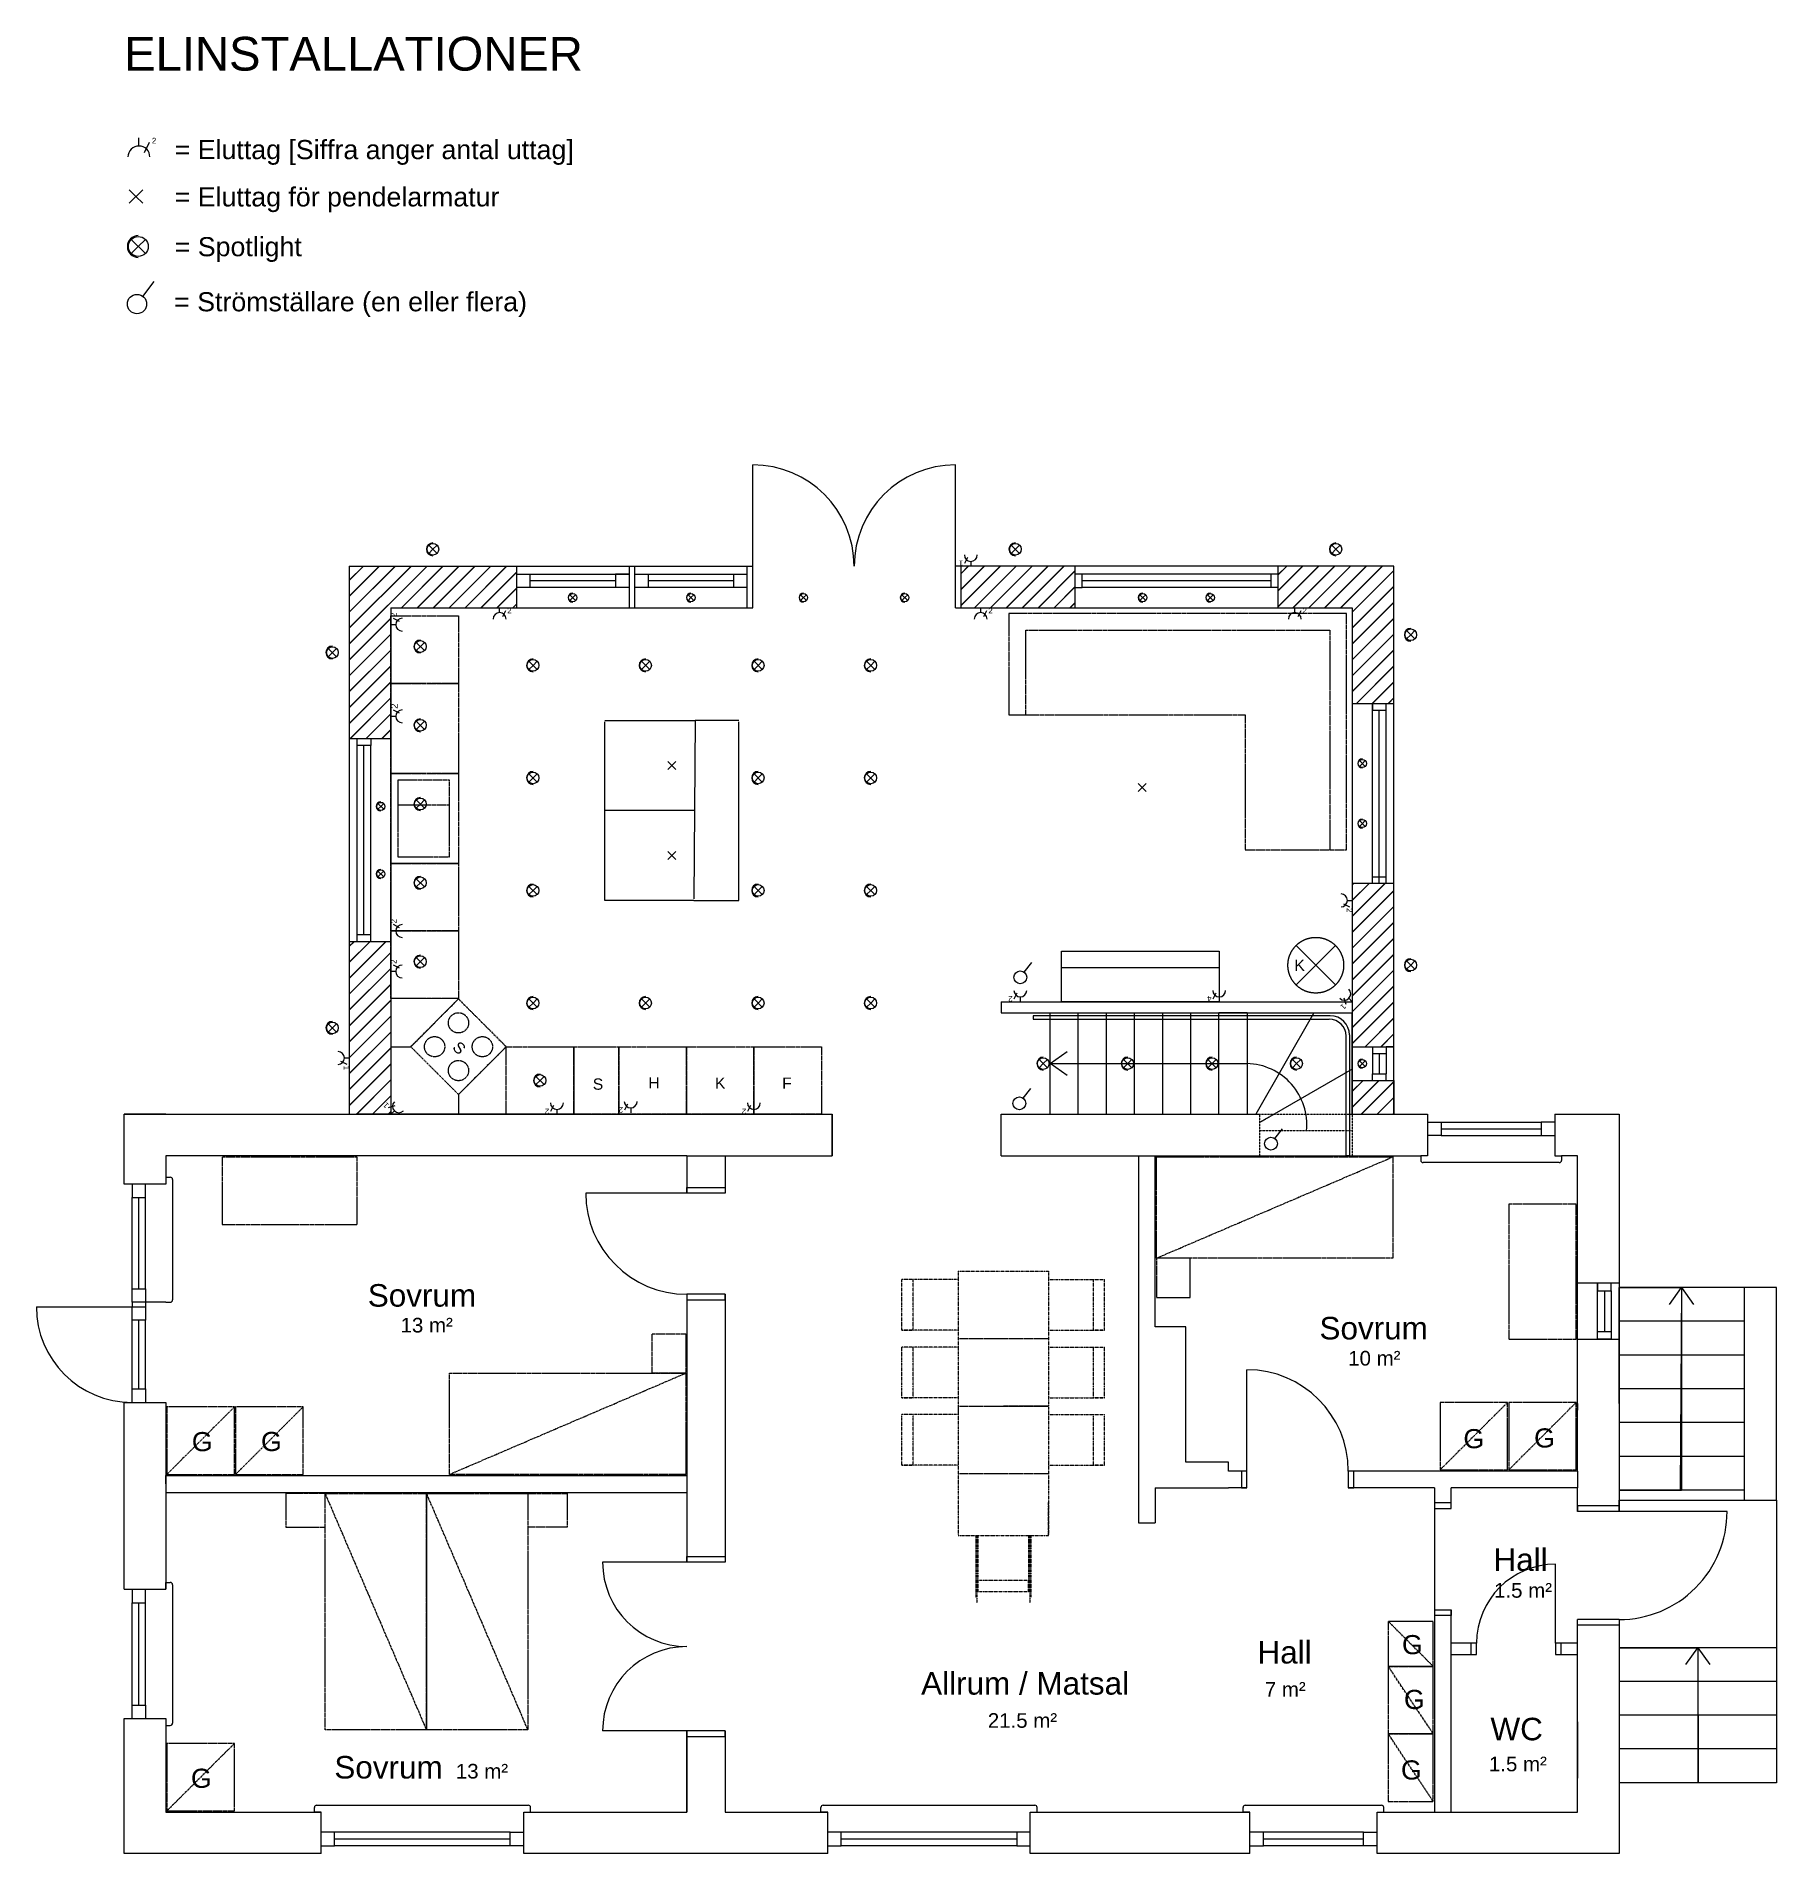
# Model space of a CAD drawing. Header units: millimetres. Extents: x -60009 to 113281, y -58228 to 411188.
# Drawn here: x 4912 to 20372, y 92131 to 108278 of the extents above; entities that cross this region are included whole.
import ezdxf

# ---------------------------------------------------------------- set-up
doc = ezdxf.new("R2010")
doc.units = ezdxf.units.MM
for name, pattern in [('ACAD_ISO02W100', [15, 12, -3]), ('DASHED', [19.05, 12.7, -6.35]), ('PHANTOM2', [31.75, 15.875, -3.175, 3.175, -3.175, 3.175, -3.175])]:
    doc.linetypes.add(name, pattern=pattern)
doc.layers.get('0').update_dxf_attribs({"color": 1})
for name, color, linetype in [('Angivelser', 7, 'Continuous'), ('EL', 4, 'Continuous'), ('Grundritningar', 1, 'Continuous'), ('Mått', 4, 'Continuous'), ('Möbler', 4, 'PHANTOM2'), ('Rumsangivelser', 7, 'Continuous'), ('Rumsavdelare', 4, 'FENCELINE1'), ('Tillgänglighet', 7, 'ACAD_ISO02W100'), ('VVS', 4, 'Continuous')]:
    doc.layers.add(name, color=color, linetype=linetype)
doc.styles.get("Standard").update_dxf_attribs({"font": 'Arial.ttf', "height": 170})
doc.linetypes.add('FENCELINE1', pattern='A,6.35,-2.54,[133,ltypeshp.shx,S=2.54,R=0,X=-2.54,Y=0],-2.54,25.4', length=36.83)
doc.dimstyles.new('ISO-25', dxfattribs={"dimscale": 10, "dimtxt": 2.5, "dimasz": 15, "dimexe": 10, "dimexo": 0.625, "dimgap": 15, "dimtad": 1, "dimlfac": 0.001, "dimtxsty": 'Standard', "dimblk": 'OBLIQUE', "dimblk1": 'OBLIQUE', "dimblk2": 'OBLIQUE', "dimcen": 20, "dimdle": 10, "dimadec": 0, "dimazin": 0, "dimtfac": 1, "dimtmove": 0, "dimatfit": 3, "dimldrblk": 'OPEN90', "dimfxl": 1, "dimarcsym": 0})
pattern_1 = [(45, (-1246.57, 75556.72), (-70.71068, 70.71068), []), (45, (-1244.57, 75556.72), (-70.71068, 70.71068), [])]

msp = doc.modelspace()

# ---------------------------------------------------------------- texts
at = {"layer": 'Angivelser'}
msp.add_text('ELINSTALLATIONER', height=300, dxfattribs=at).set_placement((5691.675, 107973.735))
at = {"layer": 'EL', "color": 4, "lineweight": 13}
for s, p in [('= Eluttag [Siffra anger antal uttag]', (6141.21, 107187.001)), ('= Eluttag för pendelarmatur', (6141.21, 106766.854)), ('= Spotlight ', (6141.21, 106324.264)), ('= Strömställare (en eller flera) ', (6136.131, 105834.98))]:
    msp.add_text(s, height=170, dxfattribs=at).set_placement(p)
at = {"layer": 'EL', "color": 4, "char_height": 50, "attachment_point": 1}
for insert in [(5938.274, 107376.574), (9094.597, 103200.751), (13368.461, 103200.751), (16158.777, 103200.751)]:
    msp.add_mtext_dynamic_manual_height_columns('2', width=136.10448, gutter_width=850, heights=[0], dxfattribs=dict(at, insert=insert))
at = {"layer": 'EL', "color": 4, "attachment_point": 1}
for s, insert, char_height, rotation in [('1', (13144.978, 103570.535), 50, 180), ('2', (8061.567, 103118.48), 50, 90), ('2', (8061.565, 102303.48), 60, 90), ('2', (16601.784, 100532.806), 50, 270), ('2', (8061.567, 100396.872), 50, 90), ('2', (8061.567, 100036.872), 50, 90), ('2', (13584.803, 99700.535), 50, 180), ('4', (15351.73, 99700.535), 50, 180), ('1', (16553.784, 99652.598), 50, 225), ('1', (7691.783, 99132.806), 50, 270), ('1', (8013.631, 98748.535), 50, 135), ('2', (9468.102, 98700.535), 50, 180), ('2', (10124.234, 98714.438), 50, 180), ('2', (11218.102, 98700.535), 50, 180)]:
    msp.add_mtext_dynamic_manual_height_columns(s, width=136.10448, gutter_width=850, heights=[0], dxfattribs=dict(at, insert=insert, char_height=char_height, rotation=rotation))
at = {"layer": 'Möbler', "ltscale": 100}
for s, p in [('K', (16087.018, 99974.647)), ('S', (9854.392, 98918.56)), ('H', (10347.803, 98929.465)), ('K', (10940.396, 98926.846)), ('F', (11536.594, 98926.846))]:
    msp.add_text(s, height=100, dxfattribs=at).set_placement(p)
at = {"layer": 'Möbler', "insert": (8671.078, 99358.307), "char_height": 100, "attachment_point": 1, "rotation": 315}
msp.add_mtext_dynamic_manual_height_columns('S', width=30.21587, gutter_width=125, heights=[0], dxfattribs=at)
at = {"layer": 'Möbler', "char_height": 170, "attachment_point": 1}
for heights, insert in [([0], (6292.726, 95876.628)), ([0], (6907.459, 95877.774)), ([0], (17588.853, 95902.925)), ([173.943], (18216.826, 95909.294)), ([173.943], (17043.227, 94072.811)), ([173.943], (17060.737, 93585.771)), ([0], (6285.138, 92885.492)), ([173.943], (17034.455, 92959.426))]:
    msp.add_mtext_dynamic_manual_height_columns('G', width=269.32488, gutter_width=850, heights=heights, dxfattribs=dict(at, insert=insert))
at = {"layer": 'Rumsangivelser'}
for s, height, p in [('Sovrum', 200, (7855.918, 96991.132)), ('13 m²', 130, (8147.188, 96761.525)), ('Sovrum', 200, (16310.499, 96699.899)), ('10 m²', 130, (16565.686, 96467.744)), ('Hall', 200, (17855.865, 94642.964)), ('1.5 m²', 130, (17861.512, 94404.856)), ('Hall', 200, (15759.573, 93820.06)), ('Allrum / Matsal', 200, (12771.523, 93543.769)), ('7 m²', 130, (15824.602, 93525.2)), ('21.5 m²', 130, (13364.119, 93248.91)), ('WC', 200, (17829.561, 93137.958)), ('Sovrum', 200, (7558.984, 92798.295)), ('13 m²', 130, (8638.354, 92798.295)), ('1.5 m²', 130, (17815.703, 92862.655))]:
    msp.add_text(s, height=height, dxfattribs=at).set_placement(p)

# ---------------------------------------------------------------- blocks, each defined once
blk = doc.blocks.new('_Oblique')
at = {"color": 0, "linetype": 'ByBlock', "lineweight": -2}
blk.add_line((-0.5, -0.5), (0.5, 0.5), dxfattribs=at)

# ---------------------------------------------------------------- hatches: boundary and pattern name
at = {"layer": 'Grundritningar'}
h = msp.add_hatch(dxfattribs=at)
h.set_pattern_fill('JIS_LC_20', color=256, scale=5)
h.set_pattern_definition(pattern_1)
h.paths.add_polyline_path([(8061.675, 103200.643), (9176.76, 103200.643), (9176.76, 103570.643), (7691.675, 103570.643), (7691.675, 102035.643), (8061.675, 102035.643)])
h = msp.add_hatch(dxfattribs=at)
h.set_pattern_fill('JIS_LC_20', color=256, scale=5)
h.set_pattern_definition(pattern_1)
h.paths.add_polyline_path([(16971.675, 103570.643), (15940.939, 103570.643), (15940.94, 103200.643), (16601.675, 103200.643), (16601.675, 102350.643), (16971.675, 102350.643)])
h.paths.add_polyline_path([(14140.939, 103570.643), (13126.76, 103570.643), (13126.76, 103200.643), (14140.94, 103200.643)])
h = msp.add_hatch(dxfattribs=at)
h.set_pattern_fill('JIS_LC_20', color=256, scale=5)
h.set_pattern_definition([(45, (-1230.84, 75556.72), (-70.71068, 70.71068), []), (45, (-1228.84, 75556.72), (-70.71068, 70.71068), [])])
h.paths.add_polyline_path([(16971.675, 100750.643), (16601.675, 100750.643), (16601.675, 99300.643), (16971.675, 99300.643)])
h.paths.add_polyline_path([(16971.675, 98700.643), (16971.675, 99000.643), (16601.675, 99000.643), (16601.675, 98700.643)])
h = msp.add_hatch(dxfattribs=at)
h.set_pattern_fill('JIS_LC_20', color=256, scale=5)
h.set_pattern_definition(pattern_1)
h.paths.add_polyline_path([(8061.675, 100235.643), (7691.675, 100235.643), (7691.675, 99710.643), (7691.675, 99107.951), (8061.675, 99107.951)])
h.paths.add_polyline_path([(8061.675, 99107.951), (7691.675, 99107.951), (7691.675, 98700.643), (8061.675, 98700.643)])

# ---------------------------------------------------------------- linework, layer by layer
at = {"layer": 'EL', "color": 4}
for p, q in [((5822.951, 107303.63), (5822.951, 107376.39)), ((5872.848, 107245.742), (5918.295, 107336.841)), ((5736.259, 106795.189), (5856.467, 106915.397)), ((5796.363, 106855.293), (5736.259, 106915.397)), ((5796.363, 106855.293), (5856.467, 106795.189)), ((5880.023, 106348.52), (5755.007, 106473.537)), ((5817.515, 106411.029), (5880.023, 106473.537)), ((5817.515, 106411.029), (5755.007, 106348.52)), ((8470.945, 103683.873), (8397.406, 103757.413)), ((8434.175, 103720.643), (8397.406, 103683.873)), ((8434.175, 103720.643), (8470.945, 103757.413)), ((13646.03, 103683.873), (13572.491, 103757.413)), ((13609.26, 103720.643), (13572.491, 103683.873)), ((13609.26, 103720.643), (13646.03, 103757.413)), ((16492.709, 103683.873), (16419.17, 103757.413)), ((16455.939, 103720.643), (16419.17, 103683.873)), ((16455.939, 103720.643), (16492.709, 103757.413)), ((13183.463, 103647.495), (13156.73, 103593.907)), ((13212.815, 103613.443), (13212.815, 103570.643)), ((9026.76, 103157.843), (9026.76, 103200.643)), ((9702.499, 103264.904), (9651.021, 103316.382)), ((9676.76, 103290.643), (9651.021, 103264.904)), ((9676.76, 103290.643), (9702.499, 103316.382)), ((10752.499, 103264.904), (10701.021, 103316.382)), ((10726.76, 103290.643), (10701.021, 103264.904)), ((10726.76, 103290.643), (10752.499, 103316.382)), ((11752.499, 103264.904), (11701.021, 103316.382)), ((11726.76, 103290.643), (11701.021, 103264.904)), ((11726.76, 103290.643), (11752.499, 103316.382)), ((12652.499, 103264.904), (12601.021, 103316.382)), ((12626.76, 103290.643), (12601.021, 103264.904)), ((12626.76, 103290.643), (12652.499, 103316.382)), ((13300.624, 103157.843), (13300.624, 103200.643)), ((14766.678, 103264.904), (14715.201, 103316.381)), ((14740.939, 103290.642), (14715.201, 103264.904)), ((14740.939, 103290.642), (14766.678, 103316.381)), ((15366.678, 103264.904), (15315.201, 103316.381)), ((15340.939, 103290.642), (15315.201, 103264.904)), ((15340.939, 103290.642), (15366.678, 103316.381)), ((16090.94, 103157.843), (16090.94, 103200.643)), ((8104.475, 103050.643), (8061.675, 103050.643)), ((8138.527, 103079.995), (8084.94, 103106.728)), ((9056.112, 103123.791), (9082.845, 103177.379)), ((13329.975, 103123.791), (13356.708, 103177.379)), ((16120.291, 103123.791), (16147.024, 103177.379)), ((8360.051, 102820.051), (8286.511, 102893.59)), ((8323.281, 102856.821), (8360.051, 102893.59)), ((17158.445, 102923.873), (17084.906, 102997.413)), ((17121.675, 102960.643), (17084.906, 102923.873)), ((17121.675, 102960.643), (17158.445, 102997.413)), ((7578.445, 102766.373), (7504.906, 102839.913)), ((7541.675, 102803.143), (7504.906, 102766.373)), ((7541.675, 102803.143), (7578.445, 102839.913)), ((8323.281, 102856.821), (8286.511, 102820.051)), ((9360.629, 102652.131), (9287.09, 102725.67)), ((9323.86, 102688.9), (9360.629, 102725.67)), ((10360.629, 102652.131), (10287.09, 102725.67)), ((10323.86, 102688.9), (10360.629, 102725.67)), ((11360.629, 102652.131), (11287.09, 102725.67)), ((11323.86, 102688.9), (11360.629, 102725.67)), ((12360.629, 102652.131), (12287.09, 102725.67)), ((12323.86, 102688.9), (12360.629, 102725.67)), ((9323.86, 102688.9), (9287.09, 102652.131)), ((10323.86, 102688.9), (10287.09, 102652.131)), ((11323.86, 102688.9), (11287.09, 102652.131)), ((12323.86, 102688.9), (12287.09, 102652.131)), ((8104.473, 102235.643), (8061.673, 102235.643)), ((8138.525, 102264.995), (8084.938, 102291.728)), ((8360.051, 102120.051), (8286.511, 102193.59)), ((8323.281, 102156.821), (8286.511, 102120.051)), ((8323.281, 102156.821), (8360.051, 102193.59)), ((10521.32, 101765.288), (10592.031, 101835.998)), ((10556.675, 101800.643), (10521.32, 101835.998)), ((10556.675, 101800.643), (10592.031, 101765.288)), ((16717.414, 101791.571), (16665.937, 101843.049)), ((16691.675, 101817.31), (16665.937, 101791.571)), ((16691.675, 101817.31), (16717.414, 101843.049)), ((9360.629, 101652.131), (9287.09, 101725.67)), ((9323.86, 101688.9), (9287.09, 101652.131)), ((9323.86, 101688.9), (9360.629, 101725.67)), ((11360.629, 101652.131), (11287.09, 101725.67)), ((11323.86, 101688.9), (11287.09, 101652.131)), ((11323.86, 101688.9), (11360.629, 101725.67)), ((12360.629, 101652.131), (12287.09, 101725.67)), ((12323.86, 101688.9), (12287.09, 101652.131)), ((12323.86, 101688.9), (12360.629, 101725.67)), ((14698.979, 101569.42), (14769.69, 101640.131)), ((14734.335, 101604.776), (14698.979, 101640.131)), ((14734.335, 101604.776), (14769.69, 101569.42)), ((7997.412, 101409.904), (7945.935, 101461.382)), ((7971.673, 101435.643), (7945.935, 101409.904)), ((7971.673, 101435.643), (7997.412, 101461.382)), ((8360.051, 101420.051), (8286.511, 101493.59)), ((8323.281, 101456.821), (8286.511, 101420.051)), ((8323.281, 101456.821), (8360.051, 101493.59)), ((16717.414, 101258.071), (16665.937, 101309.549)), ((16691.676, 101283.81), (16665.937, 101258.071)), ((16691.676, 101283.81), (16717.414, 101309.549)), ((10521.32, 100965.288), (10592.031, 101035.998)), ((10556.675, 101000.643), (10521.32, 101035.998)), ((10556.675, 101000.643), (10592.031, 100965.288)), ((7997.412, 100809.904), (7945.935, 100861.382)), ((7971.673, 100835.643), (7945.935, 100809.904)), ((7971.673, 100835.643), (7997.412, 100861.382)), ((8360.051, 100720.051), (8286.511, 100793.59)), ((8323.281, 100756.821), (8360.051, 100793.59)), ((8323.281, 100756.821), (8286.511, 100720.051)), ((9360.629, 100652.131), (9287.09, 100725.67)), ((9323.86, 100688.9), (9287.09, 100652.131)), ((9323.86, 100688.9), (9360.629, 100725.67)), ((11360.629, 100652.131), (11287.09, 100725.67)), ((11323.86, 100688.9), (11287.09, 100652.131)), ((11323.86, 100688.9), (11360.629, 100725.67)), ((12360.629, 100652.131), (12287.09, 100725.67)), ((12323.86, 100688.9), (12287.09, 100652.131)), ((12323.86, 100688.9), (12360.629, 100725.67)), ((16558.876, 100600.643), (16601.676, 100600.643)), ((16524.824, 100571.291), (16578.412, 100544.558)), ((8104.475, 100329.035), (8061.675, 100329.035)), ((8138.527, 100358.387), (8084.94, 100385.12)), ((8104.475, 99969.035), (8061.675, 99969.035)), ((8138.527, 99998.387), (8084.94, 100025.12)), ((8360.051, 100020.051), (8286.511, 100093.59)), ((8323.281, 100056.821), (8286.511, 100020.051)), ((8323.281, 100056.821), (8360.051, 100093.59)), ((17158.445, 99988.874), (17084.906, 100062.413)), ((17121.675, 100025.643), (17084.906, 99988.874)), ((17121.675, 100025.643), (17158.445, 100062.413)), ((9360.629, 99652.131), (9287.09, 99725.67)), ((9323.86, 99688.9), (9287.09, 99652.131)), ((9323.86, 99688.9), (9360.629, 99725.67)), ((10360.629, 99652.131), (10287.09, 99725.67)), ((10323.86, 99688.9), (10287.09, 99652.131)), ((10323.86, 99688.9), (10360.629, 99725.67)), ((11360.629, 99652.131), (11287.09, 99725.67)), ((11323.86, 99688.9), (11287.09, 99652.131)), ((11323.86, 99688.9), (11360.629, 99725.67)), ((12360.629, 99652.131), (12287.09, 99725.67)), ((12323.86, 99688.9), (12287.09, 99652.131)), ((12323.86, 99688.9), (12360.629, 99725.67)), ((13623.288, 99777.495), (13596.555, 99723.907)), ((13652.64, 99743.443), (13652.64, 99700.643)), ((15390.216, 99777.495), (15363.483, 99723.907)), ((15419.568, 99743.443), (15419.568, 99700.643)), ((16526.578, 99734.231), (16545.567, 99677.435)), ((16571.411, 99730.907), (16601.675, 99700.643)), ((7578.445, 99431.373), (7504.906, 99504.913)), ((7541.675, 99468.143), (7578.445, 99504.913)), ((7541.675, 99468.143), (7504.906, 99431.373)), ((7614.823, 99171.291), (7668.411, 99144.558)), ((7648.875, 99200.643), (7691.675, 99200.643)), ((13893.445, 99113.873), (13819.906, 99187.413)), ((13856.675, 99150.643), (13819.906, 99113.873)), ((13856.675, 99150.643), (13893.445, 99187.413)), ((14643.445, 99113.873), (14569.906, 99187.413)), ((14606.675, 99150.643), (14569.906, 99113.873)), ((14606.675, 99150.643), (14643.445, 99187.413)), ((15393.445, 99113.873), (15319.906, 99187.413)), ((15356.675, 99150.643), (15319.906, 99113.873)), ((15356.675, 99150.643), (15393.445, 99187.413)), ((16143.445, 99113.873), (16069.906, 99187.413)), ((16106.676, 99150.643), (16069.906, 99113.873)), ((16106.676, 99150.643), (16143.445, 99187.413)), ((16717.414, 99124.904), (16665.937, 99176.382)), ((16691.675, 99150.643), (16665.937, 99124.904)), ((16691.675, 99150.643), (16717.414, 99176.382)), ((9422.709, 98963.874), (9349.17, 99037.413)), ((9385.939, 99000.643), (9349.17, 98963.874)), ((9385.939, 99000.643), (9422.709, 99037.413)), ((8095.263, 98775.74), (8038.468, 98756.751)), ((8091.939, 98730.907), (8061.675, 98700.643)), ((9506.588, 98777.495), (9479.854, 98723.907)), ((9535.939, 98743.443), (9535.939, 98700.643)), ((10162.719, 98791.398), (10135.986, 98737.811)), ((10192.071, 98757.347), (10192.071, 98714.547)), ((11256.588, 98777.495), (11229.855, 98723.907)), ((11285.94, 98743.443), (11285.94, 98700.643))]:
    msp.add_line(p, q, dxfattribs=at)
at = {"layer": 'EL', "color": 4, "lineweight": 13}
for p, q in [((5858.084, 105967.832), (5958.78, 106098.446)), ((13687.564, 99962.622), (13754.694, 100049.698)), ((13679.17, 98842.856), (13746.3, 98929.931)), ((15914.068, 98484.374), (15981.198, 98571.45))]:
    msp.add_line(p, q, dxfattribs=at)
at = {"layer": 'EL', "color": 4}
for centre, radius in [((5817.515, 106411.029), 88.4), ((8434.175, 103720.643), 52), ((13609.26, 103720.643), 52), ((16455.939, 103720.643), 52), ((9676.76, 103290.643), 36.4), ((10726.76, 103290.643), 36.4), ((11726.76, 103290.643), 36.4), ((12626.76, 103290.643), 36.4), ((14740.939, 103290.642), 36.4), ((15340.939, 103290.642), 36.4), ((8323.281, 102856.821), 52), ((17121.675, 102960.643), 52), ((7541.675, 102803.143), 52), ((9323.86, 102688.9), 52), ((10323.86, 102688.9), 52), ((11323.86, 102688.9), 52), ((12323.86, 102688.9), 52), ((8323.281, 102156.821), 52), ((9323.86, 101688.9), 52), ((11323.86, 101688.9), 52), ((12323.86, 101688.9), 52), ((16691.675, 101817.31), 36.4), ((7971.673, 101435.643), 36.4), ((8323.281, 101456.821), 52), ((16691.676, 101283.81), 36.4), ((7971.673, 100835.643), 36.4), ((8323.281, 100756.821), 52), ((9323.86, 100688.9), 52), ((11323.86, 100688.9), 52), ((12323.86, 100688.9), 52), ((8323.281, 100056.821), 52), ((17121.675, 100025.643), 52), ((9323.86, 99688.9), 52), ((10323.86, 99688.9), 52), ((11323.86, 99688.9), 52), ((12323.86, 99688.9), 52), ((7541.675, 99468.143), 52), ((13856.675, 99150.643), 52), ((14606.675, 99150.643), 52), ((15356.675, 99150.643), 52), ((16106.676, 99150.643), 52), ((16691.675, 99150.643), 36.4), ((9385.939, 99000.643), 52)]:
    msp.add_circle(centre, radius, dxfattribs=at)
at = {"layer": 'EL', "color": 4, "lineweight": 13}
for centre, radius in [((5805.698, 105899.881), 85.8), ((13652.64, 99917.322), 57.2), ((13644.245, 98797.555), 57.2), ((15879.144, 98439.074), 57.2)]:
    msp.add_circle(centre, radius, dxfattribs=at)
at = {"layer": 'EL', "color": 4}
for centre, radius, start, end in [((5822.951, 107206.39), 97.24, 0, 180), ((5817.515, 106411.029), 97.24, 90, 270), ((8434.175, 103720.643), 57.2, 90, 270), ((13212.815, 103670.643), 57.2, 180, 0), ((13609.26, 103720.643), 57.2, 90, 270), ((16455.939, 103720.643), 57.2, 90, 270), ((9676.76, 103290.643), 40.04, 90, 270), ((10726.76, 103290.643), 40.04, 90, 270), ((11726.76, 103290.643), 40.04, 90, 270), ((12626.76, 103290.643), 40.04, 90, 270), ((14740.939, 103290.642), 40.04, 90, 270), ((15340.939, 103290.642), 40.04, 90, 270), ((8161.675, 103050.643), 57.2, 90, 270), ((9026.76, 103100.643), 57.2, 0, 180), ((13300.624, 103100.643), 57.2, 0, 180), ((16090.94, 103100.643), 57.2, 0, 180), ((7541.675, 102803.143), 57.2, 90, 270), ((8323.281, 102856.821), 57.2, 90, 270), ((17121.675, 102960.643), 57.2, 90, 270), ((9323.86, 102688.9), 57.2, 90, 270), ((10323.86, 102688.9), 57.2, 90, 270), ((11323.86, 102688.9), 57.2, 90, 270), ((12323.86, 102688.9), 57.2, 90, 270), ((8161.673, 102235.643), 57.2, 90, 270), ((8323.281, 102156.821), 57.2, 90, 270), ((9323.86, 101688.9), 57.2, 90, 270), ((11323.86, 101688.9), 57.2, 90, 270), ((12323.86, 101688.9), 57.2, 90, 270), ((16691.675, 101817.31), 40.04, 90, 270), ((7971.673, 101435.643), 40.04, 90, 270), ((8323.281, 101456.821), 57.2, 90, 270), ((16691.676, 101283.81), 40.04, 90, 270), ((7971.673, 100835.643), 40.04, 90, 270), ((8323.281, 100756.821), 57.2, 90, 270), ((9323.86, 100688.9), 57.2, 90, 270), ((11323.86, 100688.9), 57.2, 90, 270), ((12323.86, 100688.9), 57.2, 90, 270), ((16501.676, 100600.643), 57.2, 270, 90), ((8161.675, 100329.035), 57.2, 90, 270), ((8161.675, 99969.035), 57.2, 90, 270), ((8323.281, 100056.821), 57.2, 90, 270), ((17121.675, 100025.643), 57.2, 90, 270), ((13652.64, 99800.643), 57.2, 180, 0), ((15419.568, 99800.643), 57.2, 180, 0), ((16530.965, 99771.354), 57.2, 225, 45), ((9323.86, 99688.9), 57.2, 90, 270), ((10323.86, 99688.9), 57.2, 90, 270), ((11323.86, 99688.9), 57.2, 90, 270), ((12323.86, 99688.9), 57.2, 90, 270), ((7541.675, 99468.143), 57.2, 90, 270), ((7591.675, 99200.643), 57.2, 270, 90), ((13856.675, 99150.643), 57.2, 90, 270), ((14606.675, 99150.643), 57.2, 90, 270), ((15356.675, 99150.643), 57.2, 90, 270), ((16106.676, 99150.643), 57.2, 90, 270), ((16691.675, 99150.643), 40.04, 90, 270), ((9385.939, 99000.643), 57.2, 90, 270), ((8132.386, 98771.354), 57.2, 135, 315), ((9535.939, 98800.643), 57.2, 180, 0), ((10192.071, 98814.547), 57.2, 180, 0), ((11285.94, 98800.643), 57.2, 180, 0)]:
    msp.add_arc(centre, radius, start, end, dxfattribs=at)
at = {"layer": 'Grundritningar'}
for p, q in [((11276.76, 103570.643), (11276.76, 104470.643)), ((13076.76, 103570.643), (13076.76, 104470.643)), ((10226.76, 103570.643), (10226.76, 103200.643)), ((11226.76, 103200.643), (11226.76, 103570.643)), ((11276.76, 103200.643), (11276.76, 103570.643)), ((13076.76, 103200.643), (13076.76, 103570.643)), ((13126.76, 103200.643), (13126.76, 103570.643)), ((16971.675, 98700.643), (16971.699, 103570.643)), ((9176.76, 103500.643), (9296.76, 103500.643)), ((9296.76, 103380.643), (9176.76, 103380.643)), ((9296.76, 103500.643), (9296.76, 103380.643)), ((10056.76, 103440.643), (9296.76, 103440.643)), ((10176.76, 103380.643), (9296.76, 103380.643)), ((10226.76, 103500.643), (10346.76, 103500.643)), ((10346.76, 103380.643), (10226.76, 103380.643)), ((10346.76, 103500.643), (10346.76, 103380.643)), ((11106.76, 103440.643), (10346.76, 103440.643)), ((11226.76, 103380.643), (10346.76, 103380.643)), ((14200.939, 103500.642), (14140.939, 103500.642)), ((14140.939, 103380.642), (14200.939, 103380.642)), ((15940.939, 103500.644), (14200.939, 103500.642)), ((14200.939, 103380.642), (14200.939, 103500.642)), ((15880.939, 103440.644), (14200.939, 103440.642)), ((15940.939, 103380.643), (14200.939, 103380.642)), ((15880.939, 103380.643), (15880.939, 103500.643)), ((15940.939, 103380.643), (15880.939, 103380.643)), ((16601.675, 103200.643), (16601.675, 98700.643)), ((16781.676, 100810.643), (16781.675, 102350.643)), ((16781.675, 102350.643), (16781.675, 102290.643)), ((16781.675, 102290.643), (16901.675, 102290.643)), ((16841.676, 100750.643), (16841.675, 102290.643)), ((16901.675, 102290.643), (16901.675, 102350.643)), ((16901.676, 100750.643), (16901.675, 102290.643)), ((7761.673, 101975.643), (7761.673, 102035.643)), ((7761.673, 100235.643), (7761.673, 101975.643)), ((7881.673, 101975.643), (7761.673, 101975.643)), ((7821.673, 100295.643), (7821.673, 101975.643)), ((7881.673, 102035.643), (7881.673, 101975.643)), ((7881.674, 100235.643), (7881.673, 101975.643)), ((16781.676, 100750.643), (16781.676, 100810.643)), ((16781.676, 100810.643), (16901.676, 100810.643)), ((7881.674, 100295.643), (7761.674, 100295.643)), ((7881.674, 100235.643), (7881.674, 100295.643)), ((13481.675, 99600.643), (16601.675, 99600.643)), ((13917.675, 98700.643), (13917.675, 99600.643)), ((14167.675, 98700.643), (14167.675, 99600.643)), ((14417.675, 98700.643), (14417.675, 99600.643)), ((14667.675, 98700.643), (14667.675, 99600.643)), ((14917.675, 98700.643), (14917.675, 99600.643)), ((15167.675, 98700.643), (15167.675, 99600.643)), ((15417.675, 98700.643), (15417.675, 99600.643)), ((15667.675, 99600.643), (15417.675, 99600.643)), ((15667.675, 99600.643), (15667.675, 98700.643)), ((16261.489, 99600.643), (15744.361, 98700.643)), ((16601.675, 98700.643), (16601.675, 99600.643)), ((16781.675, 99300.643), (16781.675, 99060.643)), ((16781.675, 99300.643), (16781.675, 99240.643)), ((16781.675, 99240.643), (16901.675, 99240.643)), ((16841.675, 99240.643), (16841.675, 99060.643)), ((16901.675, 99300.643), (16901.675, 99240.643)), ((16901.675, 99300.643), (16901.675, 99060.643)), ((16601.675, 99101.496), (15907.378, 98700.643)), ((16781.675, 99000.643), (16781.675, 99060.643)), ((16781.675, 99060.643), (16901.675, 99060.643)), ((16901.675, 99000.643), (16901.675, 99060.643)), ((16971.675, 99000.643), (16971.675, 98700.643)), ((11381.675, 98700.643), (11331.675, 98700.643)), ((15160.675, 98700.643), (15410.675, 98700.643)), ((16601.675, 98700.643), (17270.599, 98700.643)), ((17270.599, 98700.643), (17270.599, 98330.643)), ((18400.599, 98700.643), (18400.599, 98330.643)), ((18400.599, 98700.643), (18400.599, 98630.643)), ((17270.599, 98630.643), (17390.599, 98630.643)), ((17390.599, 98510.643), (17270.599, 98510.643)), ((17390.599, 98630.643), (17390.599, 98510.643)), ((17390.599, 98630.643), (18280.599, 98630.643)), ((17390.599, 98570.643), (18280.599, 98570.643)), ((17390.599, 98510.643), (18280.599, 98510.643)), ((18400.599, 98630.643), (18280.599, 98630.643)), ((18280.599, 98630.643), (18280.599, 98510.643)), ((18280.599, 98510.643), (18400.599, 98510.643)), ((10691.675, 98330.643), (6061.675, 98330.643)), ((6061.675, 98330.643), (6061.675, 98080.643)), ((6061.675, 98330.643), (6061.675, 98080.643)), ((10691.675, 98330.643), (10691.675, 98000.643)), ((10691.675, 98330.643), (11031.675, 98330.643)), ((10691.675, 98330.643), (10691.675, 98000.643)), ((11031.675, 98330.643), (11031.675, 98000.643)), ((11031.675, 98330.643), (11981.675, 98330.643)), ((14701.675, 98330.643), (14851.675, 98331.48)), ((14701.675, 98330.643), (14701.675, 95070.643)), ((14851.675, 96810.643), (14851.675, 98331.48)), ((14851.675, 98331.48), (17210.599, 98331.48)), ((17270.599, 98330.643), (17210.599, 98330.643)), ((17210.599, 98330.643), (17210.599, 98290.643)), ((18440.599, 98270.643), (17230.599, 98270.643)), ((18400.599, 98330.643), (18460.599, 98330.643)), ((18460.599, 98330.643), (18460.599, 98290.643)), ((18601.675, 97730.643), (18601.675, 98331.48)), ((6061.675, 98080.643), (5691.675, 98080.643)), ((5761.675, 98080.643), (5761.675, 97960.643)), ((5881.675, 97960.643), (5881.675, 98080.643)), ((6061.675, 98140.643), (6101.675, 98140.643)), ((6121.675, 98120.643), (6121.675, 97050.643)), ((10691.675, 98000.643), (10691.675, 98050.643)), ((10691.675, 98050.643), (11031.675, 98050.643)), ((11031.675, 98050.643), (11031.675, 98000.643)), ((5761.675, 97960.643), (5881.675, 97960.643)), ((5761.675, 97150.643), (5761.675, 97960.643)), ((5821.675, 97150.643), (5821.675, 97960.643)), ((5881.675, 97150.643), (5881.675, 97960.643)), ((10691.675, 98000.643), (9791.675, 98000.643)), ((11031.675, 98000.643), (10691.675, 98000.643)), ((18601.675, 95530.643), (18601.675, 97730.643)), ((18601.675, 95530.643), (18601.675, 97730.643)), ((18601.675, 97499.807), (18601.675, 97559.807)), ((5761.675, 97030.643), (5761.675, 97150.643)), ((5761.675, 97150.643), (5881.675, 97150.643)), ((5881.675, 97150.643), (5881.675, 97030.643)), ((10691.675, 97100.643), (10691.675, 94720.643)), ((10691.675, 97100.643), (10691.675, 97050.643)), ((11031.675, 97100.643), (10691.675, 97100.643)), ((10691.675, 97050.643), (11031.675, 97050.643)), ((11031.675, 97100.643), (11031.675, 94720.643)), ((11031.675, 97050.643), (11031.675, 97100.643)), ((18971.675, 97200.643), (18601.675, 97200.643)), ((18781.675, 96700.643), (18781.675, 97200.643)), ((18781.675, 97200.643), (18781.675, 97130.643)), ((18781.675, 97130.643), (18901.675, 97130.643)), ((18841.675, 97130.643), (18841.675, 96770.643)), ((18901.675, 97130.643), (18901.675, 97200.643)), ((18901.675, 97130.643), (18901.675, 96770.643)), ((20081.675, 97160.643), (18971.675, 97160.643)), ((18971.675, 96130.643), (18971.675, 97160.643)), ((18971.675, 97160.643), (19526.675, 97160.643)), ((20371.675, 97160.643), (20081.675, 97160.643)), ((20081.675, 97160.643), (20081.675, 95272.198)), ((20081.675, 97160.643), (20081.675, 96860.643)), ((20371.675, 95272.198), (20371.675, 97160.643)), ((6061.675, 97030.643), (5761.675, 97030.643)), ((5761.675, 97030.643), (5761.675, 96990.643)), ((5761.675, 96990.643), (5881.675, 96990.643)), ((5761.675, 96870.643), (5761.675, 96990.643)), ((5881.675, 97030.643), (5881.675, 96990.643)), ((5881.675, 96990.643), (5881.675, 96870.643)), ((6061.675, 97030.643), (6101.675, 97030.643)), ((5881.675, 96870.643), (5761.675, 96870.643)), ((5761.675, 96260.643), (5761.675, 96870.643)), ((5821.675, 96260.643), (5821.675, 96870.643)), ((5881.675, 96260.643), (5881.675, 96870.643)), ((15121.675, 96810.643), (14851.675, 96810.643)), ((15121.675, 95610.643), (15121.675, 96810.643)), ((18781.675, 96700.643), (18781.675, 96770.643)), ((18781.675, 96770.643), (18901.675, 96770.643)), ((18901.675, 96770.643), (18901.675, 96700.643)), ((20081.675, 96860.643), (18971.675, 96860.643)), ((20081.675, 96860.643), (20081.675, 96560.643)), ((18601.675, 96700.643), (18971.675, 96700.643)), ((18901.675, 96700.643), (18781.675, 96700.643)), ((15666.402, 95530.643), (15666.402, 96430.643)), ((20081.675, 96560.643), (18971.675, 96560.643)), ((20081.675, 96560.643), (20081.675, 96260.643)), ((5761.675, 96140.643), (5761.675, 96260.643)), ((5761.675, 96260.643), (5881.675, 96260.643)), ((5881.675, 96260.643), (5881.675, 96140.643)), ((20081.675, 96260.643), (18971.675, 96260.643)), ((20081.675, 96260.643), (20081.675, 95960.643)), ((5691.675, 96140.643), (6061.675, 96140.643)), ((6061.675, 96140.643), (6061.675, 94480.643)), ((18601.675, 96130.643), (18601.675, 96070.643)), ((20081.675, 95960.643), (18971.675, 95960.643)), ((20081.675, 95960.643), (20081.675, 95660.643)), ((15501.675, 95610.643), (15121.675, 95610.643)), ((15501.675, 95530.643), (15501.675, 95610.643)), ((20081.675, 95660.643), (18971.675, 95660.643)), ((20081.675, 95660.643), (20081.675, 95360.643)), ((6061.675, 95415.643), (6061.675, 95490.643)), ((6061.675, 95490.643), (10691.675, 95490.643)), ((6061.675, 95490.643), (6061.675, 95420.643)), ((6061.675, 95450.643), (6061.675, 95415.643)), ((15666.402, 95530.643), (15501.675, 95530.643)), ((15666.402, 95530.643), (15616.402, 95530.643)), ((15616.402, 95530.643), (15616.402, 95380.643)), ((15666.402, 95380.643), (15666.402, 95530.643)), ((18601.675, 95530.643), (16566.402, 95530.643)), ((16566.402, 95530.643), (16566.402, 95380.643)), ((16616.402, 95530.643), (16566.402, 95530.643)), ((16616.402, 95380.643), (16616.402, 95530.643)), ((18601.675, 95530.643), (18601.675, 95380.643)), ((6061.675, 95415.643), (6061.675, 95340.643)), ((6061.675, 95340.643), (10691.675, 95340.643)), ((14851.675, 95380.643), (14851.675, 95070.643)), ((14851.675, 95380.643), (15501.675, 95380.643)), ((15666.402, 95380.643), (15501.675, 95380.643)), ((15616.402, 95380.643), (15666.402, 95380.643)), ((17331.675, 95380.643), (16566.402, 95380.643)), ((16566.402, 95380.643), (16616.402, 95380.643)), ((17331.675, 95380.643), (17331.675, 95197.669)), ((17481.675, 95197.669), (17481.675, 95380.643)), ((18601.675, 95380.643), (17481.675, 95380.643)), ((18601.675, 95172.198), (18601.675, 95380.643)), ((20081.675, 95360.643), (18971.675, 95360.643)), ((18971.675, 95360.643), (19526.675, 95360.643)), ((18971.675, 95172.198), (18971.675, 95272.198)), ((18971.675, 95272.198), (20371.675, 95272.198)), ((20371.675, 95272.198), (20371.675, 93960.643)), ((17481.675, 95247.669), (17331.675, 95247.669)), ((17331.675, 95247.669), (17331.675, 95197.669)), ((17331.675, 95197.669), (17481.675, 95197.669)), ((17481.675, 95197.669), (17481.675, 95247.669)), ((18971.675, 95222.198), (18601.675, 95222.198)), ((18601.675, 95222.198), (18601.675, 95172.198)), ((18971.675, 95172.198), (18601.675, 95172.198)), ((18971.675, 95172.198), (18971.675, 95222.198)), ((19930.959, 95172.198), (18971.675, 95172.198)), ((14701.675, 95070.643), (14851.675, 95070.643)), ((10691.675, 94720.643), (9941.675, 94720.643)), ((10691.675, 94720.643), (10691.675, 94770.643)), ((10691.675, 94770.643), (11031.675, 94770.643)), ((11031.675, 94720.643), (10691.675, 94720.643)), ((11031.675, 94770.643), (11031.675, 94720.643)), ((18407.963, 94000.643), (18407.963, 94702.643)), ((5691.675, 94480.643), (6061.675, 94480.643)), ((5691.675, 94480.643), (5761.675, 94480.643)), ((5761.675, 94480.643), (5761.675, 94360.643)), ((5881.675, 94360.643), (5881.675, 94480.643)), ((6061.675, 94480.643), (6061.675, 94540.643)), ((6061.675, 94540.643), (6101.675, 94540.643)), ((6121.675, 94520.643), (6121.675, 93290.643)), ((5761.675, 94360.643), (5881.675, 94360.643)), ((5761.675, 93450.643), (5761.675, 94360.643)), ((5821.675, 93450.643), (5821.675, 94360.643)), ((5881.675, 93450.643), (5881.675, 94360.643)), ((17331.675, 94297.669), (17331.675, 92500.643)), ((17331.675, 94297.669), (17481.675, 94297.669)), ((17481.675, 94247.669), (17331.675, 94247.669)), ((17481.675, 92500.643), (17481.675, 94297.669)), ((17481.675, 94297.669), (17481.675, 94247.669)), ((18601.675, 92500.643), (18601.675, 94210.643)), ((18971.675, 94210.643), (18601.675, 94210.643)), ((18601.675, 94160.643), (18601.675, 94210.643)), ((18971.675, 94160.643), (18601.675, 94160.643)), ((18971.675, 94210.643), (18971.675, 94160.643)), ((17705.963, 94000.643), (17481.675, 94000.643)), ((17705.963, 94000.643), (17655.963, 94000.643)), ((17655.963, 94000.643), (17655.963, 93900.643)), ((17705.963, 93900.643), (17705.963, 94000.643)), ((18601.675, 94000.643), (18407.963, 94000.643)), ((18407.963, 94000.643), (18407.963, 93900.643)), ((18457.963, 93900.643), (18457.963, 94000.643)), ((17481.675, 93900.643), (17705.963, 93900.643)), ((17655.963, 93900.643), (17705.963, 93900.643)), ((18407.963, 93900.643), (18601.675, 93900.643)), ((18407.963, 93900.643), (18457.963, 93900.643)), ((20371.675, 93960.643), (18971.675, 93960.643)), ((18971.675, 93960.643), (19671.675, 93960.643)), ((20371.675, 93960.643), (20371.675, 93660.643)), ((20371.675, 93660.643), (18971.675, 93660.643)), ((20371.675, 93660.643), (20371.675, 93360.643)), ((5761.675, 93330.643), (5761.675, 93450.643)), ((5761.675, 93450.643), (5881.675, 93450.643)), ((5881.675, 93450.643), (5881.675, 93330.643)), ((20371.675, 93360.643), (18971.675, 93360.643)), ((20371.675, 93360.643), (20371.675, 93060.643)), ((5691.675, 93330.643), (6061.675, 93330.643)), ((5691.675, 93330.643), (5761.675, 93330.643)), ((6061.675, 93330.643), (6061.675, 92500.643)), ((6061.675, 93330.643), (6061.675, 93270.643)), ((6061.675, 93270.643), (6101.675, 93270.643)), ((10691.675, 93220.643), (9941.675, 93220.643)), ((10691.675, 93220.643), (10691.675, 92500.643)), ((10691.675, 92500.643), (10691.675, 93220.643)), ((10691.675, 93220.643), (10691.675, 93170.643)), ((11031.675, 93220.643), (10691.675, 93220.643)), ((11031.675, 93220.643), (11031.675, 92500.643)), ((11031.675, 93170.643), (11031.675, 93220.643)), ((18601.675, 93302.643), (18601.675, 92802.643)), ((10691.675, 93170.643), (11031.675, 93170.643)), ((20371.675, 93060.643), (18971.675, 93060.643)), ((20371.675, 93060.643), (20371.675, 92760.643)), ((20371.675, 92760.643), (18971.675, 92760.643)), ((7381.675, 92500.643), (7381.675, 92540.643)), ((7401.675, 92560.643), (9281.675, 92560.643)), ((9301.675, 92500.643), (9301.675, 92540.643)), ((11881.675, 92500.643), (11881.675, 92540.643)), ((11901.675, 92560.643), (13781.675, 92560.643)), ((13801.675, 92500.643), (13801.675, 92540.643)), ((15631.675, 92500.643), (15631.675, 92540.643)), ((15651.675, 92560.643), (16861.675, 92560.643)), ((16881.675, 92500.643), (16881.675, 92540.643)), ((6061.675, 92500.643), (7441.675, 92500.643)), ((7441.675, 92500.643), (7381.675, 92500.643)), ((7441.675, 92130.643), (7441.675, 92500.643)), ((9241.675, 92500.643), (10691.675, 92500.643)), ((9241.675, 92130.643), (9241.675, 92500.643)), ((9241.675, 92500.643), (9301.675, 92500.643)), ((11031.675, 92500.643), (11941.675, 92500.643)), ((11941.675, 92500.643), (11881.675, 92500.643)), ((11941.675, 92130.643), (11941.675, 92500.643)), ((13741.675, 92500.643), (15691.675, 92500.643)), ((13741.675, 92130.643), (13741.675, 92500.643)), ((13741.675, 92500.643), (13801.675, 92500.643)), ((15691.675, 92500.643), (15631.675, 92500.643)), ((15691.675, 92130.643), (15691.675, 92500.643)), ((16821.675, 92500.643), (17331.675, 92500.643)), ((16821.675, 92130.643), (16821.675, 92500.643)), ((16821.675, 92500.643), (16881.675, 92500.643)), ((17331.675, 92500.643), (17481.675, 92500.643)), ((17481.675, 92500.643), (18601.675, 92500.643)), ((7561.675, 92320.643), (7441.675, 92320.643)), ((7561.675, 92200.643), (7561.675, 92320.643)), ((9121.675, 92320.643), (7561.675, 92320.643)), ((9121.675, 92260.643), (7561.675, 92260.643)), ((9121.675, 92200.643), (9121.675, 92320.643)), ((9121.675, 92320.643), (9241.675, 92320.643)), ((12061.675, 92320.643), (11941.675, 92320.643)), ((12061.675, 92200.643), (12061.675, 92320.643)), ((13621.675, 92320.643), (12061.675, 92320.643)), ((13621.675, 92260.643), (12061.675, 92260.643)), ((13741.675, 92320.643), (13621.675, 92320.643)), ((13621.675, 92320.643), (13621.675, 92200.643)), ((13741.675, 92200.643), (13741.675, 92320.643)), ((15811.675, 92320.643), (15691.675, 92320.643)), ((15811.675, 92200.643), (15811.675, 92320.643)), ((16701.675, 92320.643), (15811.675, 92320.643)), ((16701.675, 92260.643), (15811.675, 92260.643)), ((16701.675, 92200.643), (16701.675, 92320.643)), ((16701.675, 92320.643), (16821.675, 92320.643)), ((7441.675, 92130.643), (7441.675, 92200.643)), ((7441.675, 92200.643), (7561.675, 92200.643)), ((9121.675, 92200.643), (7561.675, 92200.643)), ((9241.675, 92200.643), (9121.675, 92200.643)), ((11941.675, 92130.643), (11941.675, 92200.643)), ((11941.675, 92200.643), (12061.675, 92200.643)), ((13621.675, 92200.643), (12061.675, 92200.643)), ((13621.675, 92200.643), (13741.675, 92200.643)), ((15691.675, 92130.643), (15691.675, 92200.643)), ((15691.675, 92200.643), (15811.675, 92200.643)), ((16701.675, 92200.643), (15811.675, 92200.643)), ((16821.675, 92200.643), (16701.675, 92200.643))]:
    msp.add_line(p, q, dxfattribs=at)
at = {"layer": 'Grundritningar', "ltscale": 100}
for p, q in [((7691.675, 103570.643), (7691.675, 98700.643)), ((7691.675, 103570.643), (11276.76, 103570.643)), ((7691.675, 103570.643), (7691.675, 101135.643)), ((9176.76, 103570.643), (9176.76, 103200.643)), ((9176.76, 103570.643), (10176.76, 103570.643)), ((10176.76, 103570.643), (10176.76, 103200.643)), ((10226.76, 103570.643), (11226.76, 103570.643)), ((11226.76, 103200.643), (11226.76, 103570.643)), ((16971.675, 103570.643), (13076.76, 103570.643)), ((14140.94, 103200.643), (14140.939, 103570.642)), ((15940.939, 103570.643), (15940.94, 103200.643)), ((9176.76, 103500.643), (10176.76, 103500.643)), ((10176.76, 103500.643), (10056.76, 103500.643)), ((10056.76, 103500.643), (10056.76, 103380.643)), ((10226.76, 103500.643), (10226.76, 103380.643)), ((10226.76, 103500.643), (11226.76, 103500.643)), ((11106.76, 103380.643), (11106.76, 103500.643)), ((8061.675, 103200.643), (8061.675, 98700.643)), ((8061.675, 103200.643), (11276.76, 103200.643)), ((9226.76, 103200.643), (10226.76, 103200.643)), ((13076.76, 103200.643), (16601.675, 103200.643)), ((7691.675, 102524.908), (7691.674, 100724.908)), ((16601.675, 102350.643), (16971.675, 102350.643)), ((7691.675, 102190.643), (7691.675, 99710.643)), ((8061.673, 102035.643), (7691.673, 102035.643)), ((16971.675, 99300.643), (16971.675, 101850.754)), ((16971.676, 100750.643), (16601.676, 100750.643)), ((7691.674, 100235.643), (8061.674, 100235.643)), ((13481.675, 99700.643), (16601.675, 99700.643)), ((13481.675, 99700.643), (13481.675, 99600.643)), ((13481.675, 99600.643), (16601.675, 99600.643)), ((16601.675, 99300.643), (16971.675, 99300.643)), ((16601.675, 99000.643), (16971.675, 99000.643)), ((6061.675, 98700.643), (5691.675, 98700.643)), ((6061.675, 98700.643), (9485.939, 98700.643)), ((9511.916, 98700.643), (7753.916, 98700.643)), ((11981.675, 98700.643), (11981.675, 98330.643)), ((11981.675, 98330.643), (11981.675, 98700.643)), ((13481.675, 98330.643), (13481.675, 98700.643)), ((18400.599, 98700.643), (18971.675, 98700.643)), ((13481.675, 98330.643), (14701.675, 98330.643)), ((18601.675, 98331.48), (18460.599, 98330.643))]:
    msp.add_line(p, q, dxfattribs=at)
at = {"layer": 'Grundritningar', "linetype": 'DASHED', "ltscale": 0.05}
for p, q in [((15777.675, 98700.643), (15777.675, 98331.48)), ((15907.378, 98700.643), (15777.675, 98625.759)), ((15777.676, 98700.644), (16601.676, 98700.644)), ((16601.675, 98700.643), (16601.675, 98331.48)), ((16601.675, 98554.643), (15777.675, 98554.643))]:
    msp.add_line(p, q, dxfattribs=at)
at = {"layer": 'Grundritningar', "lineweight": 13}
msp.add_line((4911.675, 96990.643), (5761.675, 96990.643), dxfattribs=at)
at = {"layer": 'Grundritningar'}
for points in [[(5691.675, 98080.643), (5691.675, 98700.643), (11981.675, 98700.643)], [(13481.675, 98700.643), (15777.675, 98700.643)], [(18971.675, 98700.643), (18971.675, 95172.198)], [(5691.675, 94480.643), (5691.675, 96140.643)], [(18971.675, 94210.643), (18971.675, 92130.643), (16821.675, 92130.643)], [(7441.675, 92130.643), (5691.675, 92130.643), (5691.675, 93330.643)], [(11941.675, 92130.643), (9241.675, 92130.643)], [(15691.675, 92130.643), (13741.675, 92130.643)]]:
    msp.add_lwpolyline(points, dxfattribs=at)
for centre, radius, start, end in [((11276.76, 103570.643), 900, 0, 90), ((13076.76, 103570.643), 900, 90, 180), ((15655.243, 98608.297), 542.489, 354.3239999, 88.6868406), ((17230.599, 98290.643), 20, 180, 270), ((18440.599, 98290.643), 20, 270, 0), ((6101.675, 98120.643), 20, 0, 90), ((10691.675, 98000.643), 900, 180, 270), ((6101.675, 97050.643), 20, 270, 0), ((15666.402, 95530.643), 900, 0, 90), ((18972.473, 95169.134), 958.491, 269.95234, 0.1831397), ((10691.675, 94720.643), 750, 180, 270), ((18407.963, 94000.643), 702, 90, 180), ((6101.675, 94520.643), 20, 0, 90), ((10691.675, 93220.643), 750, 90, 180), ((6101.675, 93290.643), 20, 270, 0), ((7401.675, 92540.643), 20, 90, 180), ((9281.675, 92540.643), 20, 0, 90), ((11901.675, 92540.643), 20, 90, 180), ((13781.675, 92540.643), 20, 0, 90), ((15651.675, 92540.643), 20, 90, 180), ((16861.675, 92540.643), 20, 0, 90)]:
    msp.add_arc(centre, radius, start, end, dxfattribs=at)
at = {"layer": 'Grundritningar', "ltscale": 100}
msp.add_arc((5761.675, 96990.643), 850, 180, 270, dxfattribs=at)
at = {"layer": 'Mått'}
for p, q in [((18971.675, 98700.643), (18971.675, 98700.643)), ((15806.646, 98642.486), (15806.646, 98642.486)), ((8376.675, 95330.643), (8376.675, 93230.643))]:
    msp.add_line(p, q, dxfattribs=at)
at = {"layer": 'Möbler'}
for p, q in [((13551.675, 103150.643), (13551.675, 102250.643)), ((15651.675, 103150.643), (13551.675, 103150.643)), ((16551.675, 103150.643), (15651.675, 103150.643)), ((16551.675, 101050.643), (16551.675, 103150.643)), ((16551.675, 101050.643), (16551.675, 103150.643)), ((13701.675, 103000.643), (16401.675, 103000.643)), ((13701.675, 102250.643), (13701.675, 103000.643)), ((16401.675, 103000.643), (16401.675, 101050.643)), ((13551.675, 102250.643), (15651.675, 102250.643)), ((15651.675, 102250.643), (15651.675, 101050.643)), ((8581.675, 101669.035), (8121.675, 101669.035)), ((8121.675, 101669.035), (8121.675, 100989.035)), ((8581.675, 100989.035), (8581.675, 101669.035)), ((8121.675, 101449.035), (8581.675, 101449.035)), ((8121.675, 100989.035), (8361.675, 100989.035)), ((8361.675, 100989.035), (8581.675, 100989.035)), ((15651.675, 101050.643), (16551.675, 101050.643)), ((6561.675, 98320.643), (6561.675, 97720.643)), ((7761.675, 98320.643), (6561.675, 98320.643)), ((7761.675, 97720.643), (7761.675, 98320.643)), ((14861.675, 98321.48), (16961.675, 98321.48)), ((14861.675, 97421.48), (14861.675, 98321.48)), ((14861.675, 97421.48), (16961.675, 98321.48)), ((16961.675, 98321.48), (16961.675, 97421.48)), ((18591.675, 97900.643), (17991.675, 97900.643)), ((17991.675, 97900.643), (17991.675, 96700.643)), ((18591.675, 96700.643), (18591.675, 97900.643)), ((6561.675, 97720.643), (7761.675, 97720.643)), ((16961.675, 97421.48), (14861.675, 97421.48)), ((14861.675, 97421.48), (14861.675, 97071.48)), ((15161.675, 97071.48), (15161.675, 97421.48)), ((14861.675, 97071.48), (15161.675, 97071.48)), ((10381.675, 96400.643), (10381.675, 96750.643)), ((10381.675, 96750.643), (10681.675, 96750.643)), ((10681.675, 96750.643), (10681.675, 96400.643)), ((17991.675, 96700.643), (18591.675, 96700.643)), ((8581.675, 96400.643), (10681.675, 96400.643)), ((8581.675, 95500.643), (8581.675, 96400.643)), ((8581.675, 95500.643), (10681.675, 96400.643)), ((10681.675, 96400.643), (10381.675, 96400.643)), ((10681.675, 96400.643), (10681.675, 95500.643)), ((6671.675, 96100.643), (6071.675, 96100.643)), ((6071.675, 96100.643), (6071.675, 95500.643)), ((6671.675, 96100.643), (6071.675, 95500.643)), ((6671.675, 95500.643), (6671.675, 96100.643)), ((7281.675, 96100.643), (6681.675, 96100.643)), ((6681.675, 96100.643), (6681.675, 95500.643)), ((6681.675, 95500.643), (7281.675, 96100.643)), ((7281.675, 95500.643), (7281.675, 96100.643)), ((17981.675, 96140.643), (17381.675, 96140.643)), ((17381.675, 96140.643), (17381.675, 95540.643)), ((17981.675, 96140.643), (17381.675, 95540.643)), ((17981.675, 95540.643), (17981.675, 96140.643)), ((18591.675, 96140.643), (17991.675, 96140.643)), ((17991.675, 96140.643), (17991.675, 95540.643)), ((17991.675, 95540.643), (18591.675, 96140.643)), ((18591.675, 95540.643), (18591.675, 96140.643)), ((6071.675, 95500.643), (6671.675, 95500.643)), ((6681.675, 95500.643), (7281.675, 95500.643)), ((10681.675, 95500.643), (8581.675, 95500.643)), ((17381.675, 95540.643), (17981.675, 95540.643)), ((17991.675, 95540.643), (18591.675, 95540.643)), ((7476.675, 95330.643), (7126.675, 95330.643)), ((7126.675, 95330.643), (7126.675, 95030.643)), ((7476.675, 93230.643), (7476.675, 95330.643)), ((7476.675, 95330.643), (8376.675, 95330.643)), ((7476.675, 95330.643), (8376.675, 93230.643)), ((8376.675, 93230.643), (8376.675, 95330.643)), ((8376.675, 95330.643), (9276.675, 95330.643)), ((8376.675, 95330.643), (9276.675, 93230.643)), ((9276.675, 95330.643), (9276.675, 93230.643)), ((9276.675, 95330.643), (9626.675, 95330.643)), ((9626.675, 95330.643), (9626.675, 95030.643)), ((7126.675, 95030.643), (7476.675, 95030.643)), ((9626.675, 95030.643), (9276.675, 95030.643)), ((17321.676, 94194.363), (16921.676, 94194.363)), ((16921.676, 94194.363), (16921.676, 93794.363)), ((17321.676, 93794.363), (16921.676, 94194.363)), ((17321.676, 93794.363), (17321.676, 94194.363)), ((17321.675, 93794.363), (16921.675, 93794.363)), ((16921.675, 93794.363), (16921.675, 93194.363)), ((17321.675, 93194.363), (16921.675, 93794.363)), ((16921.676, 93794.363), (17321.676, 93794.363)), ((17321.675, 93194.363), (17321.675, 93794.363)), ((8376.675, 93230.643), (7476.675, 93230.643)), ((9276.675, 93230.643), (8376.675, 93230.643)), ((17321.675, 93194.363), (16921.675, 93194.363)), ((16921.675, 93194.363), (16921.675, 92594.363)), ((17321.675, 92594.363), (16921.675, 93194.363)), ((16921.675, 93194.363), (17321.675, 93194.363)), ((17321.675, 92594.363), (17321.675, 93194.363)), ((6671.675, 93110.643), (6071.675, 93110.643)), ((6071.675, 93110.643), (6071.675, 92510.643)), ((6671.675, 93110.643), (6071.675, 92510.643)), ((6671.675, 92510.643), (6671.675, 93110.643)), ((16921.675, 92594.363), (17321.675, 92594.363)), ((6071.675, 92510.643), (6671.675, 92510.643))]:
    msp.add_line(p, q, dxfattribs=at)
at = {"layer": 'Möbler', "ltscale": 100}
for p, q in [((9961.675, 100600.643), (9961.675, 102200.643)), ((9961.675, 102200.643), (10763.104, 102200.638)), ((10763.104, 102200.638), (10751.675, 100600.643)), ((11151.675, 102200.643), (10763.104, 102200.638)), ((11151.675, 100600.643), (11151.675, 102200.643)), ((10751.675, 101400.643), (9961.675, 101400.643)), ((10751.675, 100600.643), (9961.675, 100600.643)), ((10751.675, 100600.643), (11151.675, 100600.643)), ((14019.568, 100000.643), (14019.568, 100150.643)), ((14019.568, 100150.643), (15419.568, 100150.643)), ((14019.568, 100150.643), (15419.568, 100150.643)), ((15419.568, 100150.643), (15419.568, 100000.643)), ((16102.666, 100199.737), (16452.684, 99849.719)), ((16102.666, 99849.719), (16452.684, 100199.737)), ((14019.568, 99700.643), (14019.568, 100000.643)), ((15419.568, 100000.643), (14019.568, 100000.643)), ((15419.568, 100000.643), (15419.568, 99700.643)), ((8661.675, 99724.907), (8061.675, 99729.035)), ((8237.411, 99300.643), (8661.675, 99724.907)), ((15419.568, 99700.643), (14019.568, 99700.643)), ((8061.675, 99300.643), (8237.411, 99300.643)), ((9085.939, 99300.643), (8661.675, 98876.379)), ((9685.939, 99300.643), (9685.939, 98700.643)), ((16971.675, 99300.643), (16901.675, 99300.643)), ((8661.675, 98876.379), (8661.675, 98700.643)), ((6130.263, 98700.643), (8130.263, 98700.643))]:
    msp.add_line(p, q, dxfattribs=at)
at = {"layer": 'Möbler', "ltscale": 0.5}
for p, q in [((12601.675, 96782.252), (12601.675, 97232.252)), ((13101.675, 97232.252), (12601.675, 97232.252)), ((12701.675, 96782.252), (12701.675, 97232.252)), ((13101.675, 97307.252), (13901.675, 97307.252)), ((13101.675, 97307.252), (13101.675, 94957.252)), ((13901.675, 97307.252), (13901.675, 94957.252)), ((13901.675, 97232.252), (14401.675, 97232.252)), ((14301.675, 96782.252), (14301.675, 97232.252)), ((14401.675, 96782.252), (14401.675, 97232.252)), ((13101.675, 96782.252), (12601.675, 96782.252)), ((12601.675, 96782.252), (12701.675, 96782.252)), ((13901.675, 96782.252), (14401.675, 96782.252)), ((14401.675, 96782.252), (14301.675, 96782.252)), ((12601.675, 96182.252), (12601.675, 96632.252)), ((13101.675, 96632.252), (12601.675, 96632.252)), ((12701.675, 96182.252), (12701.675, 96632.252)), ((13901.675, 96632.252), (14401.675, 96632.252)), ((14301.675, 96182.252), (14301.675, 96632.252)), ((14401.675, 96182.252), (14401.675, 96632.252)), ((13101.675, 96182.252), (12601.675, 96182.252)), ((12601.675, 96182.252), (12701.675, 96182.252)), ((13101.675, 96107.252), (13101.675, 96032.252)), ((13901.675, 96182.252), (14401.675, 96182.252)), ((14401.675, 96182.252), (14301.675, 96182.252)), ((12601.675, 95582.252), (12601.675, 96032.252)), ((13101.675, 96032.252), (12601.675, 96032.252)), ((12701.675, 95582.252), (12701.675, 96032.252)), ((13901.675, 96032.252), (14401.675, 96032.252)), ((14301.675, 95582.252), (14301.675, 96032.252)), ((14401.675, 95582.252), (14401.675, 96032.252)), ((13101.675, 95582.252), (12601.675, 95582.252)), ((12601.675, 95582.252), (12701.675, 95582.252)), ((13901.675, 95582.252), (14401.675, 95582.252)), ((14401.675, 95582.252), (14301.675, 95582.252)), ((13901.675, 94957.252), (13901.675, 95257.252)), ((13101.675, 94957.252), (13901.675, 94957.252)), ((13256.675, 94957.252), (13256.675, 94407.252)), ((13266.675, 94957.252), (13266.675, 94357.252)), ((13276.675, 94957.252), (13276.675, 94457.252)), ((13726.675, 94957.252), (13726.675, 94457.252)), ((13726.675, 94957.252), (13736.675, 94957.252)), ((13736.675, 94957.252), (13736.675, 94357.252)), ((13736.675, 94957.252), (13746.675, 94957.252)), ((13746.675, 94957.252), (13746.675, 94407.252)), ((13726.675, 94557.252), (13276.675, 94557.252)), ((13726.675, 94457.252), (13726.675, 94557.252)), ((13726.675, 94457.252), (13276.675, 94457.252))]:
    msp.add_line(p, q, dxfattribs=at)
at = {"layer": 'Möbler', "linetype": 'DASHED', "ltscale": 0.5}
for p, q in [((13101.675, 96707.252), (13901.675, 96707.252)), ((13101.675, 96107.252), (13901.675, 96107.252)), ((13901.675, 96107.252), (13501.675, 96107.252)), ((13101.675, 95507.252), (13901.675, 95507.252))]:
    msp.add_line(p, q, dxfattribs=at)
at = {"layer": 'Möbler'}
for points in [[(8061.675, 102529.035), (8061.675, 103129.035), (8661.675, 103129.035), (8661.675, 102529.035)], [(8061.676, 102529.035), (8661.676, 102529.035), (8661.676, 101729.035), (8061.676, 101729.035)], [(8061.675, 101729.035), (8661.675, 101729.035), (8661.675, 100929.035), (8061.675, 100929.035)], [(8061.675, 100329.035), (8061.675, 100929.035), (8661.675, 100929.035), (8661.675, 100329.035)], [(8061.675, 99729.035), (8061.675, 100329.035), (8661.675, 100329.035), (8661.675, 99729.035)], [(8661.675, 98876.379), (8237.411, 99300.643), (8661.675, 99724.907), (9085.939, 99300.643)], [(9085.939, 98700.643), (9085.939, 99300.643), (9685.939, 99300.643), (9685.939, 98700.643)], [(9685.939, 99300.643), (10085.939, 99300.643), (10085.939, 98700.643), (9685.939, 98700.643)], [(10085.939, 98700.644), (10085.939, 99300.644), (10685.939, 99300.644), (10685.939, 98700.644)], [(10685.94, 98700.644), (10685.94, 99300.644), (11285.94, 99300.644), (11285.94, 98700.644)], [(11285.94, 98700.644), (11285.94, 99300.644), (11885.94, 99300.644), (11885.94, 98700.644)]]:
    msp.add_lwpolyline(points, close=True, dxfattribs=at)
at = {"layer": 'Möbler', "ltscale": 100}
msp.add_circle((16277.675, 100024.728), 247.5, dxfattribs=at)
at = {"layer": 'Möbler'}
for centre in [(8661.675, 99512.775), (8449.543, 99300.643), (8873.807, 99300.643), (8661.675, 99088.511)]:
    msp.add_circle(centre, 90, dxfattribs=at)
at = {"layer": 'Rumsavdelare', "color": 4, "ltscale": 0.05}
msp.add_line((17331.675, 95197.669), (17331.675, 94297.669), dxfattribs=at)
at = {"layer": 'Tillgänglighet'}
msp.add_line((8661.675, 100929.035), (8361.675, 100929.035), dxfattribs=at)
at = {"layer": 'Tillgänglighet', "linetype": 'ByBlock'}
for p, q in [((13767.675, 99573.643), (13767.675, 99547.643)), ((16406.675, 99575.643), (13769.675, 99575.643)), ((13769.675, 99545.643), (16396.675, 99545.643)), ((16546.675, 98331.48), (16546.675, 99395.643)), ((16576.675, 99405.643), (16576.675, 98331.48)), ((16574.675, 98331.48), (16548.675, 98331.48))]:
    msp.add_line(p, q, dxfattribs=at)
for centre, radius, start, end in [((13769.675, 99573.643), 2, 90, 180), ((13769.675, 99547.643), 2, 180, 270), ((16396.675, 99395.643), 150, 0, 90), ((16406.675, 99405.643), 170, 0, 90)]:
    msp.add_arc(centre, radius, start, end, dxfattribs=at)
at = {"layer": 'Tillgänglighet'}
for centre, start, end in [((16548.675, 98702.655), 180, 270), ((16574.675, 98702.655), 270, 0)]:
    msp.add_arc(centre, 2, start, end, dxfattribs=at)
at = {"layer": 'VVS', "color": 4, "lineweight": 13}
msp.add_line((15940.94, 103200.643), (16090.94, 103200.643), dxfattribs=at)

msp.set_redraw_order([(e.dxf.handle, doc.entitydb.next_handle()) for e in msp.query("TEXT MTEXT ATTDEF DIMENSION ARC_DIMENSION")])  # texts and dimensions are drawn at this point

# ---------------------------------------------------------------- leaders
at = {"layer": 'Grundritningar'}
for points, override in [([(13917.675, 99150.643), (15667.675, 99150.643)], {"dimldrblk": 'Open90'}), ([(19526.675, 97160.643), (19515.514, 95360.643)], {"dimldrblk": 'Open90'}), ([(19526.675, 97160.643), (19526.675, 95360.643)], {"dimscale": 10, "dimldrblk": 'Open90'}), ([(19671.675, 93960.643), (19671.675, 92760.643)], {"dimscale": 10, "dimldrblk": 'Open90'}), ([(19671.675, 93960.643), (19675.17, 92760.643)], {"dimldrblk": 'Open90'})]:
    msp.add_leader(points, dimstyle='ISO-25', override=override, dxfattribs=at)

doc.saveas('drawing.dxf')
